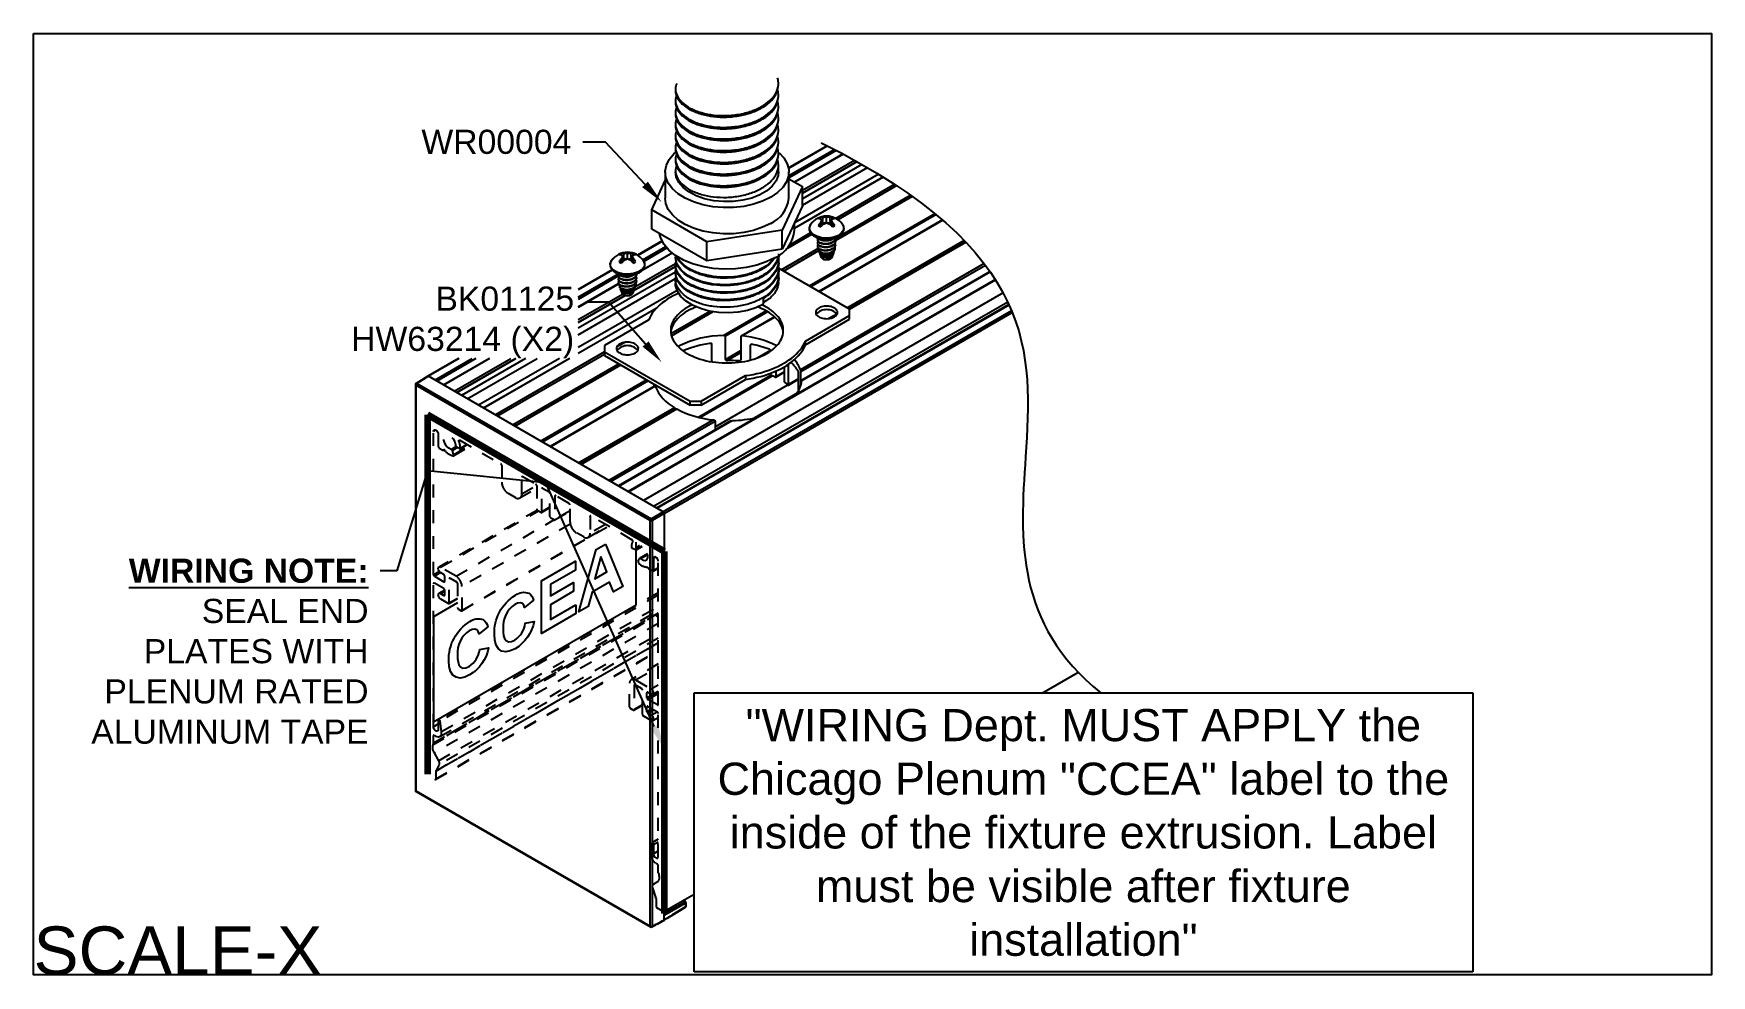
# Model space of a CAD drawing. Extents: x 0 to 13, y -7.3 to 0.
import ezdxf
from ezdxf import colors
from ezdxf.entities.mleader import LeaderData, LeaderLine
from ezdxf.math import Vec2, Vec3

# ---------------------------------------------------------------- set-up
doc = ezdxf.new("R2010")
doc.units = 0
doc.header["$LTSCALE"] = 0.5
doc.header["$MEASUREMENT"] = 0
doc.linetypes.add('HIDDEN2', pattern=[0.1875, 0.125, -0.0625])
for name, color, linetype in [('End Cap', 92, 'CONTINUOUS'), ('FAB DWG', 221, 'CONTINUOUS'), ('Hardware', 242, 'CONTINUOUS'), ('Housing', 150, 'CONTINUOUS')]:
    doc.layers.add(name, color=color, linetype=linetype)
doc.layers.add('Text-Unprinted', color=131, linetype='CONTINUOUS', plot=False)
doc.styles.add('LSAD_Standard', font='arial.ttf')

msp = doc.modelspace()

# ---------------------------------------------------------------- texts
at = {"layer": 'FAB DWG', "transparency": 16777216, "insert": (8.154, -5.246), "char_height": 0.25, "width": 5.79839, "attachment_point": 2, "style": 'LSAD_Standard', "bg_fill": 16, "box_fill_scale": 1.5, "bg_fill_color": 256, "bg_fill_transparency": 0}
msp.add_mtext('"WIRING Dept. MUST APPLY the Chicago Plenum "CCEA" label to the inside of the fixture extrusion. Label must be visible after fixture installation"', dxfattribs=at)
at = {"layer": 'Text-Unprinted', "ltscale": 0.5, "transparency": 16777216, "style": 'LSAD_Standard'}
msp.add_attdef('SCALE-X', (0, -7.31), 'XEffectiveScaleFactor', height=0.375, dxfattribs=at)

# ---------------------------------------------------------------- linework, layer by layer
at = {"layer": 'End Cap', "transparency": 16777216}
for p, q in [((2.966, -2.726), (2.966, -5.879)), ((4.79, -3.782), (2.969, -2.73)), ((2.969, -2.73), (2.969, -5.883)), ((3.062, -2.662), (2.971, -2.718)), ((3.067, -2.662), (2.976, -2.718)), ((2.976, -2.718), (4.797, -3.77)), ((4.891, -3.715), (3.067, -2.662)), ((4.797, -3.77), (4.891, -3.715)), ((4.898, -3.728), (4.804, -3.782)), ((4.898, -3.728), (4.898, -6.835)), ((4.79, -6.934), (4.79, -3.782)), ((4.804, -3.782), (4.804, -6.935)), ((2.969, -5.883), (4.79, -6.934)), ((2.971, -5.888), (4.792, -6.939)), ((4.898, -6.835), (5.058, -6.743)), ((5.065, -6.755), (4.898, -6.851)), ((5.058, -6.743), (5.043, -6.734)), ((5.063, -6.742), (5.046, -6.732)), ((5.065, -6.781), (5.065, -6.755)), ((5.068, -6.777), (5.068, -6.751)), ((4.898, -6.883), (4.898, -6.835)), ((4.957, -6.851), (5.063, -6.785)), ((4.959, -6.846), (5.065, -6.781)), ((4.802, -6.939), (4.833, -6.922)), ((4.804, -6.935), (4.836, -6.918))]:
    msp.add_line(p, q, dxfattribs=at)
for centre, radius, start, end in [((2.976, -2.726), 0.01, 121.7291, 180), ((2.971, -2.726), 0.0048, 184.1293, 247.1908), ((2.985, -2.731), 0.0154, 123.2297, 177.3477), ((2.973, -2.722), 0.00487, 53.4892, 117.3259), ((4.806, -3.782), 0.0154, 123.2297, 177.3477), ((4.788, -3.783), 0.0159, 3.5222, 56.4778), ((4.797, -3.768), 0.0154, 242.6565, 296.7662), ((2.976, -5.879), 0.01, 180, 240.0027), ((2.971, -5.879), 0.0048, 184.1293, 247.1908), ((2.974, -5.884), 0.00494, 173.763, 234.9248), ((5.061, -6.747), 0.00495, 65.3602, 124.6041), ((5.05, -6.755), 0.0149, 1.7215, 58.2785), ((5.058, -6.751), 0.01, 0, 60.0027), ((5.058, -6.777), 0.01, 301.7291, 0), ((5.063, -6.75), 0.00495, 295.3879, 354.638), ((5.063, -6.776), 0.00495, 295.3879, 354.638), ((5.06, -6.781), 0.00494, 307.033, 6.4015), ((4.797, -6.921), 0.0154, 242.6565, 296.7662), ((4.795, -6.935), 0.00494, 173.763, 234.9248), ((4.797, -6.93), 0.01, 240.0027, 298.2656), ((4.799, -6.935), 0.00501, 303.6566, 5.5302)]:
    msp.add_arc(centre, radius, start, end, dxfattribs=at)
for centre, major_axis, ratio, start_param, end_param in [((3.067, -2.67), (-0.005, 0.00866), 0.577206, 5.498021, 6.300635), ((4.891, -3.723), (-0.005, 0.00866), 0.577557, 3.927224, 5.497716), ((4.898, -2.809), (2.561, 4.283), 0.587369, 3.918493, 3.935981), ((4.899, -2.809), (2.431, 4.358), 0.567218, 3.918447, 3.935936)]:
    msp.add_ellipse(centre, major_axis=major_axis, ratio=ratio, start_param=start_param, end_param=end_param, dxfattribs=at)
for points, knots in [([(4.833, -6.922), (4.839, -6.92), (4.86, -6.908), (4.881, -6.896), (4.897, -6.888)], [0, 0, 0, 0, 0.250002, 1, 1, 1, 1]), ([(4.896, -6.888), (4.901, -6.885), (4.921, -6.873), (4.942, -6.86), (4.957, -6.851)], [0, 0, 0, 0, 0.250002, 1, 1, 1, 1]), ([(4.898, -6.883), (4.898, -6.884), (4.898, -6.886), (4.897, -6.887), (4.896, -6.888), (4.896, -6.888)], [0, 0, 0, 0, 0.425063, 0.850125, 1, 1, 1, 1])]:
    msp.add_open_spline(points, degree=3, knots=knots, dxfattribs=at)
at = {"layer": 'FAB DWG', "color": 1, "lineweight": 90, "transparency": 16777216}
for p, q in [((3.06, -2.961), (3.06, -5.753)), ((4.898, -4.022), (3.06, -2.961)), ((4.898, -4.022), (4.898, -6.835))]:
    msp.add_line(p, q, dxfattribs=at)
at = {"layer": 'Hardware', "linetype": 'Continuous', "transparency": 16777216}
for p, q in [((4.986, -0.61), (4.986, -0.621)), ((4.986, -0.701), (4.986, -0.712)), ((5.786, -0.667), (5.786, -0.655)), ((5.786, -0.757), (5.786, -0.746)), ((4.986, -0.791), (4.986, -0.803)), ((4.986, -0.882), (4.986, -0.894)), ((5.786, -0.848), (5.786, -0.837)), ((4.986, -0.973), (4.986, -0.984)), ((5.786, -0.939), (5.786, -0.928)), ((5.786, -1.075), (5.786, -1.018)), ((4.801, -1.37), (4.906, -1.142)), ((4.906, -1.075), (4.906, -1.279)), ((4.986, -1.064), (4.986, -1.075)), ((5.866, -1.279), (5.866, -1.075)), ((5.866, -1.128), (5.972, -1.189)), ((5.972, -1.189), (5.815, -1.527)), ((5.972, -1.337), (5.972, -1.189)), ((5.229, -1.617), (4.801, -1.37)), ((4.801, -1.518), (4.801, -1.37)), ((5.972, -1.337), (5.815, -1.675)), ((5.229, -1.766), (4.801, -1.518)), ((5.815, -1.527), (5.229, -1.617)), ((5.815, -1.675), (5.815, -1.527)), ((5.911, -1.527), (5.911, -1.468)), ((5.229, -1.766), (5.229, -1.617)), ((5.815, -1.675), (5.229, -1.766)), ((4.986, -1.734), (4.986, -1.741)), ((4.986, -1.792), (4.986, -1.8)), ((5.786, -1.771), (5.786, -1.763)), ((5.786, -1.829), (5.786, -1.822)), ((4.986, -1.851), (4.986, -1.858)), ((4.986, -1.909), (4.986, -1.938)), ((5.781, -1.913), (5.786, -1.938)), ((5.786, -1.887), (5.786, -1.88)), ((5.669, -2.101), (5.669, -2.058))]:
    msp.add_line(p, q, dxfattribs=at)
at = {"layer": 'Hardware', "transparency": 16777216}
for p, q in [((6.129, -1.467), (6.134, -1.426)), ((6.16, -1.472), (6.16, -1.427)), ((6.19, -1.467), (6.185, -1.426)), ((6.201, -1.447), (6.205, -1.426)), ((6.116, -1.5), (6.111, -1.469)), ((6.129, -1.487), (6.12, -1.45)), ((6.129, -1.467), (6.124, -1.464)), ((6.157, -1.473), (6.129, -1.467)), ((6.19, -1.467), (6.162, -1.473)), ((6.19, -1.487), (6.199, -1.45)), ((6.195, -1.464), (6.19, -1.467)), ((6.203, -1.5), (6.208, -1.469)), ((6.284, -1.483), (6.285, -1.485)), ((6.091, -1.6), (6.091, -1.603)), ((6.091, -1.625), (6.091, -1.629)), ((6.097, -1.68), (6.1, -1.689)), ((6.214, -1.706), (6.218, -1.692)), ((6.224, -1.677), (6.225, -1.671)), ((6.229, -1.59), (6.229, -1.587)), ((6.229, -1.616), (6.229, -1.613)), ((6.229, -1.641), (6.229, -1.638)), ((4.569, -1.78), (4.564, -1.75)), ((4.582, -1.767), (4.574, -1.73)), ((4.582, -1.747), (4.577, -1.744)), ((4.582, -1.747), (4.587, -1.707)), ((4.61, -1.754), (4.582, -1.747)), ((4.613, -1.753), (4.613, -1.708)), ((4.643, -1.747), (4.616, -1.754)), ((4.643, -1.747), (4.639, -1.707)), ((4.643, -1.767), (4.652, -1.73)), ((4.649, -1.744), (4.643, -1.747)), ((4.655, -1.727), (4.658, -1.707)), ((4.656, -1.78), (4.661, -1.75)), ((4.737, -1.764), (4.738, -1.766)), ((6.338, -2.141), (5.786, -1.823)), ((6.104, -1.702), (6.114, -1.734)), ((6.205, -1.734), (6.211, -1.714)), ((4.544, -1.88), (4.544, -1.884)), ((4.544, -1.906), (4.544, -1.909)), ((4.677, -1.957), (4.679, -1.951)), ((4.682, -1.871), (4.682, -1.868)), ((4.682, -1.896), (4.682, -1.893)), ((4.682, -1.922), (4.682, -1.919)), ((4.55, -1.961), (4.553, -1.97)), ((4.557, -1.982), (4.568, -2.015)), ((4.658, -2.015), (4.665, -1.994)), ((4.667, -1.986), (4.672, -1.973)), ((5.995, -2.388), (6.338, -2.19)), ((6.338, -2.19), (6.338, -2.141)), ((6.338, -2.219), (6.338, -2.19)), ((4.778, -2.223), (4.434, -2.422)), ((5.995, -2.418), (6.338, -2.219)), ((4.434, -2.422), (4.434, -2.471)), ((4.434, -2.471), (5.101, -2.855)), ((4.434, -2.471), (4.434, -2.5)), ((5.995, -2.418), (5.995, -2.388)), ((4.434, -2.5), (5.101, -2.885)), ((5.185, -2.855), (5.529, -2.657)), ((5.185, -2.885), (5.529, -2.687)), ((5.529, -2.657), (5.529, -2.687)), ((5.101, -2.855), (5.185, -2.855)), ((5.101, -2.885), (5.101, -2.855)), ((5.185, -2.855), (5.185, -2.885)), ((5.185, -2.885), (5.101, -2.885)), ((4.681, -4.437), (4.681, -3.95)), ((3.293, -4.421), (3.106, -4.529)), ((3.106, -5.346), (4.681, -4.437)), ((3.106, -4.529), (3.106, -5.346))]:
    msp.add_line(p, q, dxfattribs=at)
at = {"layer": 'Hardware', "linetype": 'Continuous', "transparency": 16777216, "flags": 128}
for points in [[(5.726, -1.271), (5.663, -1.301), (5.593, -1.325), (5.517, -1.342), (5.437, -1.351), (5.356, -1.352), (5.275, -1.345), (5.198, -1.33), (5.126, -1.308), (5.061, -1.279), (5.006, -1.245), (4.962, -1.205), (4.93, -1.162), (4.911, -1.116), (4.906, -1.069), (4.915, -1.023), (4.937, -0.977), (4.972, -0.935), (4.988, -0.92)], [(5.79, -0.926), (5.828, -0.966), (5.853, -1.011), (5.865, -1.057), (5.863, -1.104), (5.848, -1.151), (5.819, -1.195), (5.778, -1.235), (5.726, -1.271)], [(5.786, -1.075), (5.783, -1.103), (5.767, -1.145), (5.737, -1.186), (5.695, -1.222), (5.641, -1.253), (5.578, -1.278), (5.508, -1.295), (5.434, -1.304), (5.358, -1.305), (5.283, -1.298), (5.211, -1.283), (5.146, -1.26), (5.09, -1.23), (5.045, -1.195), (5.011, -1.156), (4.992, -1.113), (4.986, -1.075)], [(5.726, -1.475), (5.663, -1.505), (5.593, -1.529), (5.517, -1.546), (5.437, -1.555), (5.356, -1.556), (5.275, -1.549), (5.198, -1.534), (5.126, -1.512), (5.061, -1.483), (5.006, -1.449), (4.962, -1.409), (4.93, -1.366), (4.911, -1.32), (4.906, -1.279)], [(5.757, -1.742), (5.691, -1.774), (5.617, -1.8), (5.536, -1.818), (5.451, -1.828), (5.364, -1.83), (5.278, -1.824), (5.195, -1.81), (5.117, -1.788), (5.047, -1.759), (4.985, -1.723), (4.935, -1.683), (4.897, -1.638), (4.872, -1.59), (4.863, -1.555)], [(5.669, -2.101), (5.611, -2.129), (5.544, -2.15), (5.472, -2.164), (5.397, -2.169), (5.322, -2.166), (5.248, -2.155), (5.18, -2.136), (5.119, -2.11), (5.068, -2.078), (5.028, -2.041), (5.001, -2), (4.987, -1.957), (4.986, -1.938)]]:
    msp.add_lwpolyline(points, dxfattribs=at)
at = {"layer": 'Hardware', "transparency": 16777216, "flags": 128}
for points in [[(6.285, -1.485), (6.292, -1.502), (6.29, -1.528), (6.274, -1.551), (6.246, -1.571), (6.208, -1.584), (6.165, -1.589), (6.121, -1.586), (6.082, -1.574), (6.051, -1.557), (6.031, -1.534), (6.026, -1.508), (6.035, -1.484), (6.035, -1.483)], [(4.738, -1.766), (4.745, -1.783), (4.744, -1.808), (4.728, -1.832), (4.699, -1.851), (4.661, -1.864), (4.618, -1.869), (4.575, -1.866), (4.535, -1.855), (4.504, -1.837), (4.485, -1.814), (4.479, -1.789), (4.488, -1.764), (4.489, -1.764)], [(6.114, -1.734), (6.117, -1.739), (6.127, -1.748)], [(6.127, -1.748), (6.142, -1.754), (6.16, -1.756), (6.177, -1.754), (6.192, -1.748), (6.202, -1.739), (6.205, -1.734)], [(4.568, -2.015), (4.57, -2.02), (4.58, -2.028)], [(4.58, -2.028), (4.595, -2.034), (4.613, -2.036), (4.63, -2.034), (4.645, -2.028), (4.655, -2.02), (4.658, -2.015)], [(5.012, -2.017), (4.991, -2.026), (4.967, -2.038), (4.944, -2.051), (4.922, -2.064), (4.902, -2.078), (4.883, -2.092), (4.865, -2.107), (4.848, -2.123), (4.833, -2.138), (4.819, -2.155), (4.806, -2.171), (4.795, -2.189), (4.786, -2.206), (4.778, -2.223)], [(5.115, -2.108), (5.115, -2.108), (5.095, -2.117), (5.077, -2.127), (5.059, -2.138), (5.043, -2.149), (5.028, -2.161), (5.014, -2.173), (5.001, -2.186), (4.99, -2.199), (4.98, -2.213), (4.971, -2.227), (4.964, -2.241), (4.958, -2.255), (4.953, -2.269), (4.95, -2.284), (4.949, -2.299), (4.949, -2.313), (4.95, -2.328), (4.953, -2.343), (4.958, -2.357), (4.964, -2.371), (4.971, -2.385), (4.98, -2.399), (4.99, -2.413), (5.001, -2.426), (5.014, -2.439), (5.028, -2.451), (5.043, -2.463), (5.059, -2.474), (5.077, -2.485)], [(5.149, -2.123), (5.135, -2.128), (5.115, -2.137), (5.095, -2.147), (5.077, -2.157), (5.059, -2.167), (5.043, -2.179), (5.028, -2.19), (5.014, -2.203), (5.001, -2.215), (4.99, -2.229), (4.98, -2.242), (4.971, -2.256), (4.964, -2.27), (4.958, -2.284), (4.953, -2.299), (4.95, -2.313), (4.949, -2.321)], [(5.077, -2.485), (5.095, -2.495), (5.115, -2.504), (5.135, -2.513), (5.156, -2.521), (5.178, -2.528), (5.201, -2.535), (5.225, -2.541), (5.248, -2.546), (5.273, -2.55), (5.298, -2.553), (5.323, -2.556), (5.348, -2.558), (5.373, -2.558), (5.399, -2.558), (5.424, -2.558), (5.45, -2.556), (5.475, -2.553), (5.499, -2.55), (5.524, -2.546), (5.548, -2.541), (5.571, -2.535), (5.594, -2.528), (5.616, -2.521), (5.637, -2.513), (5.657, -2.504), (5.677, -2.495), (5.695, -2.485), (5.713, -2.474), (5.729, -2.463), (5.744, -2.451), (5.758, -2.439), (5.771, -2.426), (5.783, -2.413), (5.793, -2.399), (5.801, -2.385), (5.809, -2.371), (5.815, -2.357), (5.819, -2.343), (5.822, -2.328), (5.823, -2.313), (5.823, -2.299), (5.822, -2.284), (5.819, -2.269), (5.815, -2.255), (5.809, -2.241), (5.801, -2.227), (5.793, -2.213), (5.783, -2.199), (5.771, -2.186), (5.758, -2.173), (5.744, -2.161), (5.729, -2.149), (5.713, -2.138), (5.695, -2.127), (5.677, -2.117), (5.657, -2.108), (5.657, -2.107)], [(5.823, -2.321), (5.822, -2.313), (5.819, -2.299), (5.815, -2.284), (5.809, -2.27), (5.801, -2.256), (5.793, -2.242), (5.783, -2.229), (5.771, -2.215), (5.758, -2.203), (5.744, -2.19), (5.729, -2.179), (5.713, -2.167), (5.695, -2.157), (5.677, -2.147), (5.657, -2.137), (5.637, -2.128), (5.623, -2.123)], [(6.099, -2.2), (6.108, -2.205), (6.117, -2.208), (6.128, -2.211), (6.138, -2.213), (6.15, -2.214), (6.161, -2.215), (6.172, -2.214), (6.183, -2.213), (6.194, -2.21), (6.204, -2.207), (6.213, -2.204), (6.222, -2.199), (6.229, -2.194), (6.235, -2.188), (6.239, -2.182), (6.243, -2.176), (6.244, -2.17), (6.244, -2.163), (6.243, -2.157), (6.24, -2.15), (6.236, -2.144), (6.23, -2.139), (6.223, -2.133), (6.215, -2.129), (6.206, -2.125), (6.197, -2.121), (6.186, -2.119), (6.175, -2.117), (6.164, -2.117), (6.152, -2.117), (6.141, -2.118), (6.13, -2.12), (6.12, -2.122), (6.11, -2.126), (6.101, -2.13), (6.094, -2.135), (6.087, -2.14), (6.082, -2.146), (6.078, -2.152), (6.075, -2.158), (6.075, -2.165), (6.075, -2.171), (6.077, -2.178), (6.081, -2.184), (6.086, -2.19), (6.092, -2.195), (6.099, -2.2)], [(4.553, -2.481), (4.561, -2.485), (4.571, -2.489), (4.581, -2.492), (4.592, -2.494), (4.603, -2.495), (4.614, -2.495), (4.625, -2.495), (4.637, -2.493), (4.647, -2.491), (4.657, -2.488), (4.666, -2.484), (4.675, -2.48), (4.682, -2.475), (4.688, -2.469), (4.693, -2.463), (4.696, -2.457), (4.697, -2.45), (4.698, -2.444), (4.696, -2.437), (4.693, -2.431), (4.689, -2.425), (4.684, -2.419), (4.677, -2.414), (4.669, -2.409), (4.66, -2.405), (4.65, -2.402), (4.639, -2.4), (4.628, -2.398), (4.617, -2.397), (4.606, -2.397), (4.594, -2.398), (4.583, -2.4), (4.573, -2.403), (4.563, -2.406), (4.555, -2.41), (4.547, -2.415), (4.54, -2.421), (4.535, -2.426), (4.531, -2.433), (4.529, -2.439), (4.528, -2.445), (4.528, -2.452), (4.53, -2.458), (4.534, -2.465), (4.539, -2.471), (4.545, -2.476), (4.553, -2.481)], [(5.529, -2.657), (5.559, -2.653), (5.589, -2.647), (5.619, -2.641), (5.648, -2.634), (5.676, -2.626), (5.704, -2.617), (5.731, -2.607), (5.756, -2.597), (5.781, -2.585), (5.805, -2.574), (5.828, -2.561), (5.85, -2.548), (5.87, -2.534), (5.89, -2.52), (5.908, -2.505), (5.924, -2.489), (5.94, -2.473), (5.954, -2.457), (5.966, -2.44), (5.977, -2.423), (5.987, -2.406), (5.995, -2.388)], [(5.529, -2.687), (5.559, -2.682), (5.589, -2.676), (5.619, -2.67), (5.648, -2.663), (5.676, -2.655), (5.704, -2.646), (5.731, -2.636), (5.756, -2.626), (5.781, -2.615), (5.805, -2.603), (5.828, -2.59), (5.85, -2.577), (5.87, -2.563), (5.89, -2.549), (5.908, -2.534), (5.924, -2.519), (5.94, -2.503), (5.954, -2.486), (5.966, -2.47), (5.977, -2.453), (5.987, -2.435), (5.995, -2.418)]]:
    msp.add_lwpolyline(points, dxfattribs=at)
at = {"layer": 'Hardware', "transparency": 16777216}
for points in [[(4.442, -3.965), (4.576, -4.295), (4.504, -4.337), (4.474, -4.26), (4.338, -4.338), (4.308, -4.45), (4.236, -4.492), (4.369, -4.008)], [(4.213, -4.437), (4.213, -4.505), (3.946, -4.659), (3.946, -4.251), (4.209, -4.099), (4.209, -4.167), (4.014, -4.279), (4.014, -4.368), (4.195, -4.264), (4.195, -4.332), (4.014, -4.437), (4.014, -4.552)], [(4.406, -4.061), (4.36, -4.234), (4.452, -4.181)]]:
    msp.add_lwpolyline(points, close=True, dxfattribs=at)
at = {"layer": 'Hardware', "transparency": 16777216, "flags": 128}
for points in [[(3.647, -4.622), (3.648, -4.65), (3.651, -4.676), (3.658, -4.698), (3.67, -4.715), (3.689, -4.724), (3.712, -4.722), (3.737, -4.711, 0.218563), (3.819, -4.58), (3.887, -4.567, -0.21946), (3.74, -4.778), (3.703, -4.795), (3.667, -4.802), (3.635, -4.796), (3.61, -4.779), (3.592, -4.75), (3.582, -4.711), (3.579, -4.668, -0.269109), (3.742, -4.363, -0.264186), (3.847, -4.347, -0.208222), (3.882, -4.402), (3.814, -4.457), (3.808, -4.44), (3.797, -4.428), (3.782, -4.422), (3.76, -4.424), (3.738, -4.434, 0.265668)], [(3.293, -4.827), (3.294, -4.854), (3.297, -4.88), (3.304, -4.902), (3.316, -4.919), (3.335, -4.928), (3.358, -4.926), (3.384, -4.915, 0.218563), (3.465, -4.785), (3.533, -4.771, -0.21946), (3.386, -4.982), (3.349, -4.999), (3.313, -5.006), (3.282, -5), (3.256, -4.983), (3.238, -4.954), (3.228, -4.915), (3.225, -4.872, -0.269109), (3.389, -4.567, -0.264186), (3.493, -4.552, -0.208222), (3.529, -4.607), (3.461, -4.662), (3.454, -4.644), (3.443, -4.632), (3.428, -4.626), (3.407, -4.628), (3.384, -4.638, 0.265668)]]:
    msp.add_lwpolyline(points, format="xyb", close=True, dxfattribs=at)
at = {"layer": 'Hardware', "linetype": 'Continuous', "transparency": 16777216}
for centre, radius, start, end in [((5.625, -1.255), 0.242, 294.4756, 354.2042), ((5.647, -1.5), 0.266, 294.6119, 354.068)]:
    msp.add_arc(centre, radius, start, end, dxfattribs=at)
at = {"layer": 'Hardware', "transparency": 16777216}
for centre, radius, start, end in [((6.16, -1.569), 0.151, 34.6954, 145.3046), ((6.141, -1.496), 0.0746, 111.1716, 128.8108), ((6.125, -1.5), 0.0742, 83.6276, 98.756), ((6.14, -1.565), 0.139, 81.8679, 92.5198), ((6.179, -1.565), 0.139, 87.4802, 98.1321), ((6.194, -1.5), 0.0742, 81.244, 96.3724), ((6.178, -1.496), 0.0746, 51.1892, 68.8284), ((6.097, -1.502), 0.0644, 77.9581, 92.7317), ((6.254, -1.598), 0.192, 138.1029, 146.1149), ((6.141, -1.432), 0.0746, 231.1892, 248.8284), ((6.045, -1.509), 0.0962, 38.1959, 46.7537), ((6.264, -1.534), 0.166, 149.5431, 156.9856), ((6.333, -1.702), 0.297, 132.217, 137.5485), ((6.227, -1.686), 0.224, 107.4545, 114.5524), ((6.092, -1.686), 0.224, 65.4476, 72.5455), ((5.986, -1.702), 0.297, 42.4515, 47.783), ((6.274, -1.509), 0.0962, 133.2463, 141.8041), ((6.055, -1.534), 0.166, 23.0144, 30.4569), ((6.178, -1.432), 0.0746, 291.1716, 308.8108), ((6.222, -1.502), 0.0644, 87.2683, 102.0419), ((6.065, -1.598), 0.192, 33.8851, 41.8971), ((4.613, -1.85), 0.151, 34.6954, 145.3046), ((4.594, -1.777), 0.0746, 111.1716, 128.8108), ((4.551, -1.783), 0.0644, 77.9581, 92.7317), ((4.707, -1.878), 0.192, 138.1029, 146.1149), ((4.594, -1.713), 0.0746, 231.1892, 248.8284), ((4.498, -1.79), 0.0962, 38.1959, 46.7537), ((4.717, -1.815), 0.166, 149.5431, 156.9856), ((4.579, -1.781), 0.0742, 83.6276, 98.756), ((4.786, -1.983), 0.297, 132.217, 137.5485), ((4.593, -1.846), 0.139, 81.8679, 92.5198), ((4.68, -1.966), 0.224, 107.4545, 114.5524), ((4.632, -1.846), 0.139, 87.4802, 98.1321), ((4.546, -1.966), 0.224, 65.4476, 72.5455), ((4.647, -1.781), 0.0742, 81.244, 96.3724), ((4.439, -1.983), 0.297, 42.4515, 47.783), ((4.727, -1.79), 0.0962, 133.2463, 141.8041), ((4.509, -1.815), 0.166, 23.0144, 30.4569), ((4.631, -1.777), 0.0746, 51.1892, 68.8284), ((4.631, -1.713), 0.0746, 291.1716, 308.8108), ((4.675, -1.783), 0.0644, 87.2683, 102.0419), ((4.518, -1.878), 0.192, 33.8851, 41.8971), ((6.16, -1.66), 0.0799, 240.7516, 295.3628), ((4.613, -1.941), 0.0799, 240.7516, 295.3628), ((6.16, -2.252), 0.108, 41.3174, 138.6826), ((4.613, -2.532), 0.108, 41.3174, 138.6826)]:
    msp.add_arc(centre, radius, start, end, dxfattribs=at)
at = {"layer": 'Hardware', "linetype": 'Continuous', "transparency": 16777216}
for points, knots in [([(4.996, -0.389), (4.991, -0.403), (4.981, -0.434), (4.996, -0.485), (5.035, -0.538), (5.1, -0.583), (5.184, -0.616), (5.281, -0.635), (5.385, -0.64), (5.491, -0.628), (5.589, -0.6), (5.672, -0.56), (5.736, -0.508), (5.776, -0.448), (5.791, -0.39), (5.781, -0.356), (5.778, -0.343)], [0, 0, 0, 0, 0.054093, 0.127778, 0.201463, 0.277758, 0.354053, 0.427738, 0.501423, 0.577718, 0.654013, 0.727698, 0.801383, 0.877678, 0.953973, 1, 1, 1, 1]), ([(4.986, -0.44), (4.986, -0.44), (4.982, -0.459), (4.997, -0.497), (5.035, -0.549), (5.1, -0.594), (5.184, -0.627), (5.281, -0.647), (5.385, -0.651), (5.491, -0.639), (5.589, -0.612), (5.672, -0.571), (5.736, -0.52), (5.778, -0.459), (5.783, -0.416), (5.786, -0.395)], [0, 0, 0, 0, 0.001444, 0.083328, 0.165211, 0.249994, 0.334778, 0.416661, 0.498544, 0.583328, 0.668111, 0.749994, 0.831877, 0.916661, 1, 1, 1, 1]), ([(4.986, -0.531), (4.986, -0.531), (4.982, -0.55), (4.997, -0.588), (5.035, -0.64), (5.1, -0.685), (5.184, -0.718), (5.281, -0.737), (5.385, -0.742), (5.491, -0.73), (5.589, -0.702), (5.672, -0.662), (5.736, -0.61), (5.778, -0.55), (5.783, -0.507), (5.786, -0.485)], [0, 0, 0, 0, 0.001444, 0.083328, 0.165211, 0.249994, 0.334778, 0.416661, 0.498544, 0.583328, 0.668111, 0.749994, 0.831877, 0.916661, 1, 1, 1, 1]), ([(4.996, -0.48), (4.991, -0.493), (4.981, -0.525), (4.996, -0.576), (5.035, -0.629), (5.1, -0.673), (5.184, -0.707), (5.281, -0.726), (5.385, -0.731), (5.491, -0.719), (5.589, -0.691), (5.672, -0.65), (5.736, -0.599), (5.776, -0.538), (5.791, -0.481), (5.781, -0.447), (5.778, -0.434)], [0, 0, 0, 0, 0.054093, 0.127778, 0.201463, 0.277758, 0.354053, 0.427738, 0.501423, 0.577718, 0.654013, 0.727698, 0.801383, 0.877678, 0.953973, 1, 1, 1, 1]), ([(4.986, -0.621), (4.986, -0.622), (4.982, -0.64), (4.997, -0.678), (5.035, -0.731), (5.1, -0.775), (5.184, -0.809), (5.281, -0.828), (5.385, -0.833), (5.491, -0.821), (5.589, -0.793), (5.672, -0.753), (5.736, -0.701), (5.778, -0.641), (5.783, -0.597), (5.786, -0.576)], [0, 0, 0, 0, 0.001444, 0.083328, 0.165211, 0.249994, 0.334778, 0.416661, 0.498544, 0.583328, 0.668111, 0.749994, 0.831877, 0.916661, 1, 1, 1, 1]), ([(4.996, -0.571), (4.991, -0.584), (4.981, -0.616), (4.996, -0.667), (5.035, -0.719), (5.1, -0.764), (5.184, -0.797), (5.281, -0.817), (5.385, -0.821), (5.491, -0.809), (5.589, -0.782), (5.672, -0.741), (5.736, -0.69), (5.776, -0.629), (5.791, -0.572), (5.781, -0.538), (5.778, -0.525)], [0, 0, 0, 0, 0.054093, 0.127778, 0.201463, 0.277758, 0.354053, 0.427738, 0.501423, 0.577718, 0.654013, 0.727698, 0.801383, 0.877678, 0.953973, 1, 1, 1, 1]), ([(4.996, -0.661), (4.991, -0.675), (4.981, -0.706), (4.996, -0.758), (5.035, -0.81), (5.1, -0.855), (5.184, -0.888), (5.281, -0.907), (5.385, -0.912), (5.491, -0.9), (5.589, -0.872), (5.672, -0.832), (5.736, -0.78), (5.776, -0.72), (5.791, -0.663), (5.781, -0.628), (5.778, -0.615)], [0, 0, 0, 0, 0.0540927, 0.1277778, 0.2014629, 0.2777579, 0.354053, 0.427738, 0.5014231, 0.5777182, 0.6540132, 0.7276983, 0.8013834, 0.8776784, 0.9539735, 1, 1, 1, 1]), ([(4.986, -0.712), (4.986, -0.712), (4.982, -0.731), (4.997, -0.769), (5.035, -0.821), (5.1, -0.866), (5.184, -0.899), (5.281, -0.919), (5.385, -0.923), (5.491, -0.911), (5.589, -0.884), (5.672, -0.843), (5.736, -0.792), (5.778, -0.731), (5.783, -0.688), (5.786, -0.667)], [0, 0, 0, 0, 0.001444, 0.083328, 0.165211, 0.249994, 0.334778, 0.416661, 0.498544, 0.583328, 0.668111, 0.749994, 0.831877, 0.916661, 1, 1, 1, 1]), ([(4.986, -0.803), (4.986, -0.803), (4.982, -0.822), (4.997, -0.86), (5.035, -0.912), (5.1, -0.957), (5.184, -0.99), (5.281, -1.01), (5.385, -1.014), (5.491, -1.002), (5.589, -0.975), (5.672, -0.934), (5.736, -0.882), (5.778, -0.822), (5.783, -0.779), (5.786, -0.757)], [0, 0, 0, 0, 0.001444, 0.083328, 0.165211, 0.249994, 0.334778, 0.416661, 0.498544, 0.583328, 0.668111, 0.749994, 0.831877, 0.916661, 1, 1, 1, 1]), ([(4.996, -0.752), (4.991, -0.766), (4.981, -0.797), (4.996, -0.848), (5.035, -0.901), (5.1, -0.945), (5.184, -0.979), (5.281, -0.998), (5.385, -1.003), (5.491, -0.991), (5.589, -0.963), (5.672, -0.923), (5.736, -0.871), (5.776, -0.811), (5.791, -0.753), (5.781, -0.719), (5.778, -0.706)], [0, 0, 0, 0, 0.054093, 0.127778, 0.201463, 0.277758, 0.354053, 0.427738, 0.501423, 0.577718, 0.654013, 0.727698, 0.801383, 0.877678, 0.953973, 1, 1, 1, 1]), ([(4.986, -0.894), (4.986, -0.894), (4.982, -0.912), (4.997, -0.95), (5.035, -1.003), (5.1, -1.048), (5.184, -1.081), (5.281, -1.1), (5.385, -1.105), (5.491, -1.093), (5.589, -1.065), (5.672, -1.025), (5.736, -0.973), (5.778, -0.913), (5.783, -0.87), (5.786, -0.848)], [0, 0, 0, 0, 0.001444, 0.083328, 0.165211, 0.249994, 0.334778, 0.416661, 0.498544, 0.583328, 0.668111, 0.749994, 0.831877, 0.916661, 1, 1, 1, 1]), ([(4.996, -0.843), (4.991, -0.856), (4.981, -0.888), (4.996, -0.939), (5.035, -0.991), (5.1, -1.036), (5.184, -1.069), (5.281, -1.089), (5.385, -1.093), (5.491, -1.082), (5.589, -1.054), (5.672, -1.013), (5.736, -0.962), (5.776, -0.901), (5.791, -0.844), (5.781, -0.81), (5.778, -0.797)], [0, 0, 0, 0, 0.0540927, 0.1277778, 0.2014629, 0.2777579, 0.354053, 0.427738, 0.5014231, 0.5777182, 0.6540132, 0.7276983, 0.8013834, 0.8776784, 0.9539735, 1, 1, 1, 1]), ([(4.996, -0.934), (4.991, -0.947), (4.981, -0.979), (4.996, -1.03), (5.035, -1.082), (5.1, -1.127), (5.184, -1.16), (5.281, -1.18), (5.385, -1.184), (5.491, -1.172), (5.589, -1.145), (5.672, -1.104), (5.736, -1.053), (5.776, -0.992), (5.791, -0.935), (5.781, -0.9), (5.778, -0.888)], [0, 0, 0, 0, 0.054093, 0.127778, 0.201463, 0.277758, 0.354053, 0.427738, 0.501423, 0.577718, 0.654013, 0.727698, 0.801383, 0.877678, 0.953973, 1, 1, 1, 1]), ([(4.986, -0.984), (4.986, -0.985), (4.982, -1.003), (4.997, -1.041), (5.035, -1.093), (5.1, -1.138), (5.184, -1.172), (5.281, -1.191), (5.385, -1.195), (5.491, -1.184), (5.589, -1.156), (5.672, -1.115), (5.736, -1.064), (5.778, -1.004), (5.783, -0.96), (5.786, -0.939)], [0, 0, 0, 0, 0.001444, 0.083328, 0.165211, 0.249994, 0.334778, 0.416661, 0.498544, 0.583328, 0.668111, 0.749994, 0.831877, 0.916661, 1, 1, 1, 1]), ([(4.995, -1.026), (4.991, -1.039), (4.981, -1.07), (4.996, -1.12), (5.035, -1.173), (5.1, -1.218), (5.184, -1.251), (5.281, -1.27), (5.385, -1.275), (5.491, -1.263), (5.589, -1.235), (5.672, -1.195), (5.736, -1.143), (5.776, -1.083), (5.791, -1.026), (5.781, -0.991), (5.778, -0.978)], [0, 0, 0, 0, 0.052069, 0.125911, 0.199754, 0.276213, 0.352671, 0.426514, 0.500356, 0.576815, 0.653273, 0.727116, 0.800958, 0.877417, 0.953875, 1, 1, 1, 1]), ([(5.781, -1.738), (5.783, -1.746), (5.791, -1.775), (5.776, -1.826), (5.737, -1.885), (5.672, -1.936), (5.588, -1.975), (5.491, -2.001), (5.386, -2.011), (5.281, -2.006), (5.184, -1.985), (5.1, -1.95), (5.035, -1.904), (4.996, -1.85), (4.981, -1.803), (4.99, -1.775), (4.992, -1.767)], [0, 0, 0, 0, 0.031929, 0.109145, 0.187343, 0.265007, 0.342671, 0.420869, 0.498086, 0.576391, 0.653757, 0.731741, 0.809724, 0.88709, 0.965396, 1, 1, 1, 1]), ([(5.781, -1.796), (5.783, -1.805), (5.791, -1.834), (5.776, -1.884), (5.737, -1.943), (5.672, -1.994), (5.588, -2.034), (5.491, -2.059), (5.386, -2.07), (5.281, -2.064), (5.184, -2.043), (5.1, -2.009), (5.035, -1.963), (4.996, -1.909), (4.981, -1.861), (4.99, -1.833), (4.992, -1.825)], [0, 0, 0, 0, 0.031929, 0.109145, 0.187343, 0.265007, 0.342671, 0.420869, 0.498086, 0.576391, 0.653757, 0.731741, 0.809724, 0.88709, 0.965396, 1, 1, 1, 1]), ([(5.786, -1.712), (5.786, -1.712), (5.791, -1.733), (5.775, -1.775), (5.737, -1.834), (5.672, -1.885), (5.588, -1.924), (5.491, -1.95), (5.386, -1.96), (5.281, -1.955), (5.184, -1.934), (5.1, -1.899), (5.036, -1.853), (4.994, -1.799), (4.989, -1.761), (4.986, -1.741)], [0, 0, 0, 0, 0.000309, 0.083028, 0.1668, 0.249999, 0.333199, 0.416971, 0.49969, 0.583578, 0.666458, 0.749999, 0.833541, 0.916421, 1, 1, 1, 1]), ([(5.782, -1.726), (5.78, -1.74), (5.774, -1.774), (5.736, -1.826), (5.672, -1.877), (5.588, -1.917), (5.491, -1.943), (5.386, -1.953), (5.281, -1.948), (5.184, -1.927), (5.1, -1.892), (5.036, -1.846), (4.994, -1.792), (4.989, -1.753), (4.986, -1.734)], [0, 0, 0, 0, 0.05632, 0.142532, 0.228155, 0.313777, 0.399989, 0.485118, 0.571449, 0.656743, 0.742718, 0.828693, 0.913987, 1, 1, 1, 1]), ([(5.786, -1.771), (5.786, -1.771), (5.791, -1.791), (5.775, -1.833), (5.737, -1.892), (5.672, -1.943), (5.588, -1.983), (5.491, -2.008), (5.386, -2.019), (5.281, -2.013), (5.184, -1.992), (5.1, -1.958), (5.036, -1.912), (4.994, -1.858), (4.989, -1.819), (4.986, -1.8)], [0, 0, 0, 0, 0.000309, 0.083028, 0.1668, 0.249999, 0.333199, 0.416971, 0.49969, 0.583578, 0.666458, 0.749999, 0.833541, 0.916421, 1, 1, 1, 1]), ([(5.758, -1.738), (5.75, -1.75), (5.731, -1.782), (5.672, -1.826), (5.589, -1.866), (5.491, -1.892), (5.386, -1.902), (5.281, -1.897), (5.184, -1.876), (5.1, -1.841), (5.037, -1.795), (5.003, -1.756), (4.998, -1.734), (4.998, -1.731)], [0, 0, 0, 0, 0.064359, 0.166343, 0.268327, 0.371013, 0.472409, 0.575236, 0.676829, 0.779233, 0.881636, 0.983229, 1, 1, 1, 1]), ([(5.747, -1.746), (5.742, -1.753), (5.726, -1.78), (5.671, -1.819), (5.589, -1.859), (5.491, -1.884), (5.386, -1.895), (5.281, -1.889), (5.184, -1.868), (5.099, -1.834), (5.038, -1.787), (5.004, -1.752), (5, -1.732), (5, -1.732)], [0, 0, 0, 0, 0.038149, 0.144651, 0.251154, 0.358389, 0.464277, 0.57166, 0.677754, 0.784695, 0.891636, 0.99773, 1, 1, 1, 1]), ([(5.781, -1.855), (5.783, -1.863), (5.791, -1.892), (5.776, -1.943), (5.737, -2.001), (5.672, -2.052), (5.588, -2.092), (5.491, -2.118), (5.386, -2.128), (5.281, -2.123), (5.184, -2.102), (5.1, -2.067), (5.035, -2.021), (4.996, -1.967), (4.981, -1.92), (4.99, -1.892), (4.992, -1.883)], [0, 0, 0, 0, 0.031929, 0.109145, 0.187343, 0.265007, 0.342671, 0.420869, 0.498086, 0.576391, 0.653757, 0.731741, 0.809724, 0.88709, 0.965396, 1, 1, 1, 1]), ([(5.786, -1.829), (5.786, -1.829), (5.791, -1.85), (5.775, -1.892), (5.737, -1.95), (5.672, -2.001), (5.588, -2.041), (5.491, -2.067), (5.386, -2.077), (5.281, -2.072), (5.184, -2.051), (5.1, -2.016), (5.036, -1.97), (4.994, -1.916), (4.989, -1.877), (4.986, -1.858)], [0, 0, 0, 0, 0.000309, 0.083028, 0.1668, 0.249999, 0.333199, 0.416971, 0.49969, 0.583578, 0.666458, 0.749999, 0.833541, 0.916421, 1, 1, 1, 1]), ([(5.786, -1.887), (5.786, -1.887), (5.791, -1.908), (5.775, -1.95), (5.738, -2.009), (5.692, -2.042), (5.669, -2.058)], [0, 0, 0, 0, 0.001234, 0.332114, 0.667202, 1, 1, 1, 1]), ([(5.786, -1.938), (5.782, -1.956), (5.774, -1.999), (5.73, -2.051), (5.685, -2.079), (5.669, -2.088)], [0, 0, 0, 0, 0.320038, 0.769102, 1, 1, 1, 1])]:
    msp.add_open_spline(points, degree=3, knots=knots, dxfattribs=at)
at = {"layer": 'Hardware', "transparency": 16777216}
for points, knots in [([(6.118, -1.447), (6.118, -1.446), (6.116, -1.439), (6.115, -1.432), (6.114, -1.426)], [0, 0, 0, 0, 0.160299, 1, 1, 1, 1]), ([(6.055, -1.464), (6.054, -1.464), (6.042, -1.471), (6.031, -1.488), (6.022, -1.513), (6.028, -1.539), (6.044, -1.562), (6.071, -1.58), (6.105, -1.593), (6.134, -1.599), (6.15, -1.598), (6.152, -1.598)], [0, 0, 0, 0, 0.0186088, 0.1641351, 0.2911291, 0.4254508, 0.5576173, 0.6950227, 0.8370815, 0.9795225, 1, 1, 1, 1]), ([(6.152, -1.598), (6.164, -1.598), (6.189, -1.598), (6.226, -1.589), (6.26, -1.574), (6.283, -1.553), (6.295, -1.528), (6.296, -1.504), (6.287, -1.491), (6.284, -1.485)], [0, 0, 0, 0, 0.133436, 0.289698, 0.446963, 0.605898, 0.746971, 0.897236, 1, 1, 1, 1]), ([(6.228, -1.59), (6.227, -1.596), (6.225, -1.608), (6.209, -1.622), (6.187, -1.633), (6.16, -1.638), (6.132, -1.636), (6.109, -1.629), (6.095, -1.617), (6.089, -1.608), (6.091, -1.603), (6.091, -1.603)], [0, 0, 0, 0, 0.125929, 0.250016, 0.374103, 0.501465, 0.623764, 0.750016, 0.876268, 0.998566, 1, 1, 1, 1]), ([(6.228, -1.616), (6.227, -1.622), (6.225, -1.633), (6.209, -1.648), (6.187, -1.658), (6.16, -1.663), (6.132, -1.661), (6.109, -1.654), (6.095, -1.643), (6.089, -1.633), (6.091, -1.629), (6.091, -1.629)], [0, 0, 0, 0, 0.125929, 0.250016, 0.374103, 0.501465, 0.623764, 0.750016, 0.876268, 0.998566, 1, 1, 1, 1]), ([(6.228, -1.641), (6.227, -1.647), (6.225, -1.659), (6.209, -1.673), (6.187, -1.684), (6.16, -1.689), (6.132, -1.687), (6.109, -1.68), (6.095, -1.668), (6.089, -1.659), (6.091, -1.654), (6.091, -1.654)], [0, 0, 0, 0, 0.125929, 0.250016, 0.374103, 0.501465, 0.623764, 0.750016, 0.876268, 0.998566, 1, 1, 1, 1]), ([(6.228, -1.587), (6.227, -1.593), (6.225, -1.604), (6.209, -1.619), (6.187, -1.63), (6.16, -1.634), (6.132, -1.633), (6.109, -1.626), (6.094, -1.614), (6.088, -1.6), (6.093, -1.592), (6.095, -1.589)], [0, 0, 0, 0, 0.114105, 0.226541, 0.338977, 0.454381, 0.565196, 0.679594, 0.793992, 0.904807, 1, 1, 1, 1]), ([(6.228, -1.613), (6.227, -1.618), (6.225, -1.63), (6.209, -1.645), (6.187, -1.655), (6.16, -1.66), (6.132, -1.658), (6.109, -1.651), (6.094, -1.64), (6.088, -1.626), (6.093, -1.618), (6.095, -1.614)], [0, 0, 0, 0, 0.114105, 0.226541, 0.338977, 0.454381, 0.565196, 0.679594, 0.793992, 0.904807, 1, 1, 1, 1]), ([(6.228, -1.638), (6.227, -1.644), (6.225, -1.655), (6.209, -1.67), (6.187, -1.681), (6.16, -1.685), (6.132, -1.684), (6.109, -1.677), (6.094, -1.665), (6.088, -1.652), (6.093, -1.643), (6.095, -1.64)], [0, 0, 0, 0, 0.114105, 0.226541, 0.338977, 0.454381, 0.565196, 0.679594, 0.793992, 0.904807, 1, 1, 1, 1]), ([(6.216, -1.589), (6.214, -1.591), (6.207, -1.599), (6.186, -1.607), (6.16, -1.612), (6.132, -1.61), (6.11, -1.603), (6.096, -1.594), (6.094, -1.587), (6.094, -1.586)], [0, 0, 0, 0, 0.086174, 0.253931, 0.426117, 0.591457, 0.762141, 0.932825, 1, 1, 1, 1]), ([(6.097, -1.669), (6.097, -1.669), (6.094, -1.673), (6.096, -1.682), (6.104, -1.692), (6.119, -1.701), (6.138, -1.706), (6.16, -1.707), (6.182, -1.704), (6.202, -1.696), (6.217, -1.686), (6.226, -1.673), (6.228, -1.661), (6.225, -1.655), (6.225, -1.654)], [0, 0, 0, 0, 0.013832, 0.106811, 0.199678, 0.294132, 0.388835, 0.483454, 0.579421, 0.675847, 0.772213, 0.869693, 0.96784, 1, 1, 1, 1]), ([(6.21, -1.592), (6.209, -1.592), (6.204, -1.597), (6.186, -1.604), (6.16, -1.609), (6.132, -1.607), (6.109, -1.6), (6.1, -1.592), (6.096, -1.588)], [0, 0, 0, 0, 0.0163842, 0.2115655, 0.4118993, 0.6042675, 0.8028541, 1, 1, 1, 1]), ([(6.223, -1.676), (6.222, -1.68), (6.219, -1.688), (6.206, -1.699), (6.188, -1.708), (6.167, -1.713), (6.145, -1.713), (6.125, -1.709), (6.11, -1.703), (6.101, -1.695), (6.101, -1.69), (6.1, -1.689)], [0, 0, 0, 0, 0.092827, 0.219103, 0.345319, 0.468376, 0.591571, 0.714714, 0.834915, 0.955029, 1, 1, 1, 1]), ([(6.104, -1.701), (6.104, -1.702), (6.104, -1.706), (6.111, -1.712), (6.123, -1.719), (6.14, -1.724), (6.16, -1.725), (6.179, -1.722), (6.197, -1.715), (6.21, -1.706), (6.218, -1.697), (6.218, -1.693), (6.218, -1.692)], [0, 0, 0, 0, 0.014888, 0.132648, 0.252677, 0.373069, 0.493329, 0.615512, 0.738359, 0.861115, 0.985452, 1, 1, 1, 1]), ([(4.508, -1.744), (4.507, -1.745), (4.496, -1.752), (4.484, -1.769), (4.476, -1.794), (4.481, -1.82), (4.497, -1.842), (4.524, -1.861), (4.559, -1.873), (4.587, -1.879), (4.603, -1.879), (4.605, -1.879)], [0, 0, 0, 0, 0.0186088, 0.1641351, 0.2911291, 0.4254508, 0.5576173, 0.6950227, 0.8370815, 0.9795225, 1, 1, 1, 1]), ([(4.571, -1.727), (4.571, -1.726), (4.57, -1.72), (4.568, -1.713), (4.567, -1.707)], [0, 0, 0, 0, 0.160299, 1, 1, 1, 1]), ([(4.605, -1.879), (4.617, -1.879), (4.642, -1.879), (4.68, -1.87), (4.713, -1.854), (4.736, -1.834), (4.748, -1.809), (4.749, -1.785), (4.741, -1.772), (4.737, -1.766)], [0, 0, 0, 0, 0.133436, 0.289698, 0.446963, 0.605898, 0.746971, 0.897236, 1, 1, 1, 1]), ([(6.213, -1.705), (6.213, -1.708), (6.211, -1.714), (6.202, -1.723), (6.187, -1.731), (6.169, -1.736), (6.151, -1.738), (6.133, -1.736), (6.125, -1.732), (6.121, -1.73)], [0, 0, 0, 0, 0.08427, 0.241288, 0.398255, 0.551499, 0.704037, 0.856546, 1, 1, 1, 1]), ([(6.194, -1.733), (6.198, -1.73), (6.206, -1.724), (6.21, -1.717), (6.211, -1.713)], [0, 0, 0, 0, 0.510845, 1, 1, 1, 1]), ([(4.682, -1.871), (4.681, -1.877), (4.679, -1.888), (4.663, -1.903), (4.64, -1.913), (4.613, -1.918), (4.586, -1.917), (4.562, -1.909), (4.548, -1.898), (4.542, -1.888), (4.544, -1.884), (4.544, -1.884)], [0, 0, 0, 0, 0.125929, 0.250016, 0.374103, 0.501465, 0.623764, 0.750016, 0.876268, 0.998566, 1, 1, 1, 1]), ([(4.682, -1.896), (4.681, -1.902), (4.679, -1.914), (4.663, -1.929), (4.64, -1.939), (4.613, -1.944), (4.586, -1.942), (4.562, -1.935), (4.548, -1.923), (4.542, -1.914), (4.544, -1.909), (4.544, -1.909)], [0, 0, 0, 0, 0.125929, 0.250016, 0.374103, 0.501465, 0.623764, 0.750016, 0.876268, 0.998566, 1, 1, 1, 1]), ([(4.682, -1.922), (4.681, -1.928), (4.679, -1.939), (4.663, -1.954), (4.64, -1.964), (4.613, -1.969), (4.586, -1.968), (4.562, -1.96), (4.548, -1.949), (4.542, -1.939), (4.544, -1.935), (4.544, -1.935)], [0, 0, 0, 0, 0.125929, 0.250016, 0.374103, 0.501465, 0.623764, 0.750016, 0.876268, 0.998566, 1, 1, 1, 1]), ([(4.682, -1.868), (4.681, -1.873), (4.679, -1.885), (4.663, -1.9), (4.64, -1.91), (4.613, -1.915), (4.586, -1.913), (4.563, -1.906), (4.548, -1.895), (4.542, -1.881), (4.546, -1.873), (4.548, -1.869)], [0, 0, 0, 0, 0.114105, 0.226541, 0.338977, 0.454381, 0.565196, 0.679594, 0.793992, 0.904807, 1, 1, 1, 1]), ([(4.682, -1.893), (4.681, -1.899), (4.679, -1.911), (4.663, -1.925), (4.64, -1.936), (4.613, -1.941), (4.586, -1.939), (4.563, -1.932), (4.548, -1.92), (4.542, -1.907), (4.546, -1.898), (4.548, -1.895)], [0, 0, 0, 0, 0.114105, 0.226541, 0.338977, 0.454381, 0.565196, 0.679594, 0.793992, 0.904807, 1, 1, 1, 1]), ([(4.682, -1.919), (4.681, -1.925), (4.679, -1.936), (4.663, -1.951), (4.64, -1.961), (4.613, -1.966), (4.586, -1.964), (4.563, -1.957), (4.548, -1.946), (4.542, -1.932), (4.546, -1.924), (4.548, -1.92)], [0, 0, 0, 0, 0.114105, 0.226541, 0.338977, 0.454381, 0.565196, 0.679594, 0.793992, 0.904807, 1, 1, 1, 1]), ([(4.669, -1.869), (4.667, -1.872), (4.66, -1.879), (4.639, -1.888), (4.613, -1.893), (4.585, -1.891), (4.563, -1.884), (4.549, -1.875), (4.547, -1.868), (4.547, -1.866)], [0, 0, 0, 0, 0.086174, 0.253931, 0.426117, 0.591457, 0.762141, 0.932825, 1, 1, 1, 1]), ([(4.55, -1.949), (4.55, -1.95), (4.548, -1.954), (4.55, -1.962), (4.557, -1.973), (4.572, -1.981), (4.591, -1.986), (4.613, -1.988), (4.635, -1.984), (4.655, -1.977), (4.67, -1.966), (4.679, -1.953), (4.681, -1.942), (4.679, -1.936), (4.678, -1.934)], [0, 0, 0, 0, 0.013832, 0.106811, 0.199678, 0.294132, 0.388835, 0.483454, 0.579421, 0.675847, 0.772213, 0.869693, 0.96784, 1, 1, 1, 1]), ([(4.663, -1.872), (4.662, -1.873), (4.657, -1.878), (4.639, -1.884), (4.613, -1.89), (4.586, -1.888), (4.562, -1.881), (4.553, -1.873), (4.549, -1.869)], [0, 0, 0, 0, 0.0163842, 0.2115655, 0.4118993, 0.6042675, 0.8028541, 1, 1, 1, 1]), ([(4.676, -1.957), (4.675, -1.96), (4.672, -1.969), (4.659, -1.979), (4.641, -1.988), (4.62, -1.993), (4.598, -1.994), (4.578, -1.99), (4.563, -1.983), (4.555, -1.976), (4.554, -1.971), (4.554, -1.97)], [0, 0, 0, 0, 0.092827, 0.219103, 0.345319, 0.468376, 0.591571, 0.714714, 0.834915, 0.955029, 1, 1, 1, 1]), ([(4.557, -1.982), (4.557, -1.983), (4.557, -1.986), (4.564, -1.993), (4.576, -2), (4.593, -2.005), (4.613, -2.006), (4.632, -2.003), (4.65, -1.996), (4.664, -1.986), (4.671, -1.978), (4.671, -1.973), (4.671, -1.973)], [0, 0, 0, 0, 0.014888, 0.132648, 0.252677, 0.373069, 0.493329, 0.615512, 0.738359, 0.861115, 0.985452, 1, 1, 1, 1]), ([(4.666, -1.986), (4.666, -1.988), (4.664, -1.995), (4.655, -2.004), (4.64, -2.012), (4.622, -2.017), (4.604, -2.018), (4.586, -2.016), (4.578, -2.013), (4.574, -2.011)], [0, 0, 0, 0, 0.08427, 0.241288, 0.398255, 0.551499, 0.704037, 0.856546, 1, 1, 1, 1]), ([(4.647, -2.013), (4.651, -2.01), (4.66, -2.005), (4.663, -1.998), (4.665, -1.994)], [0, 0, 0, 0, 0.510845, 1, 1, 1, 1])]:
    msp.add_open_spline(points, degree=3, knots=knots, dxfattribs=at)
at = {"layer": 'Housing', "transparency": 16777216}
for p, q in [((6.164, -0.871), (5.862, -1.045)), ((6.167, -0.873), (5.863, -1.048)), ((5.866, -1.103), (6.219, -0.9)), ((6.234, -0.907), (5.866, -1.12)), ((5.909, -1.153), (6.287, -0.935)), ((6.291, -0.937), (5.913, -1.155)), ((5.972, -1.217), (6.376, -0.983)), ((6.396, -0.994), (5.972, -1.239)), ((5.972, -1.239), (6.396, -0.994)), ((6.434, -1.016), (5.972, -1.283)), ((5.972, -1.334), (6.478, -1.041)), ((6.564, -1.092), (5.911, -1.469)), ((5.911, -1.512), (6.6, -1.114)), ((6.602, -1.116), (5.911, -1.514)), ((6.69, -1.171), (6.231, -1.436)), ((6.228, -1.592), (6.812, -1.254)), ((6.828, -1.265), (6.229, -1.611)), ((6.705, -1.181), (6.247, -1.446)), ((6.024, -1.96), (7, -1.397)), ((7.012, -1.406), (6.038, -1.968)), ((6.046, -1.561), (5.844, -1.678)), ((6.035, -1.549), (5.87, -1.645)), ((7.061, -1.448), (6.099, -2.003)), ((7.063, -1.45), (6.102, -2.005)), ((4.883, -1.61), (4.692, -1.721)), ((4.884, -1.613), (4.694, -1.723)), ((4.733, -1.758), (4.911, -1.655)), ((4.921, -1.665), (4.74, -1.77)), ((5.807, -1.835), (6.096, -1.668)), ((5.824, -1.845), (6.099, -1.686)), ((6.318, -2.13), (7.227, -1.605)), ((7.232, -1.61), (6.325, -2.134)), ((7.24, -1.617), (6.335, -2.139)), ((6.338, -2.141), (7.242, -1.62)), ((4.986, -1.808), (4.663, -1.995)), ((4.663, -1.995), (4.986, -1.808)), ((4.671, -1.967), (4.987, -1.785)), ((4.962, -1.704), (4.73, -1.838)), ((4.737, -1.83), (4.959, -1.702)), ((7.384, -1.787), (5.957, -2.611)), ((5.96, -2.626), (7.393, -1.798)), ((4.493, -1.835), (4.229, -1.988)), ((4.495, -1.838), (4.229, -1.991)), ((4.986, -1.852), (4.229, -2.289)), ((4.229, -2.048), (4.543, -1.867)), ((4.544, -1.883), (4.229, -2.065)), ((4.229, -2.34), (4.987, -1.902)), ((4.229, -2.123), (4.544, -1.941)), ((4.546, -1.944), (4.229, -2.127)), ((7.471, -1.911), (4.618, -3.557)), ((4.621, -3.559), (7.472, -1.913)), ((5.967, -2.695), (7.43, -1.85)), ((7.429, -1.848), (5.968, -2.691)), ((4.999, -1.995), (4.229, -2.439)), ((4.229, -2.222), (4.574, -2.023)), ((4.595, -2.034), (4.229, -2.245)), ((4.229, -2.245), (4.595, -2.034)), ((7.531, -2.014), (4.738, -3.627)), ((4.816, -3.672), (7.566, -2.084)), ((4.229, -2.483), (4.84, -2.13)), ((4.835, -2.135), (4.229, -2.485)), ((7.576, -2.105), (4.839, -3.685)), ((4.842, -3.687), (7.577, -2.108)), ((7.597, -2.153), (4.891, -3.715)), ((4.898, -3.728), (7.602, -2.167)), ((4.951, -2.329), (5.252, -2.155)), ((4.954, -2.347), (5.279, -2.16)), ((5.279, -2.16), (4.954, -2.347)), ((5.359, -2.344), (5.689, -2.153)), ((5.703, -2.161), (5.374, -2.351)), ((5.756, -2.201), (5.497, -2.351)), ((5.759, -2.203), (5.505, -2.349)), ((6.172, -2.214), (6.243, -2.173)), ((6.238, -2.184), (6.191, -2.211)), ((4.434, -2.473), (3.587, -2.962)), ((4.597, -2.398), (4.529, -2.437)), ((5.269, -2.543), (5.269, -2.412)), ((5.374, -2.531), (5.374, -2.351)), ((5.374, -2.531), (5.493, -2.462)), ((5.493, -2.356), (5.493, -2.536)), ((5.577, -2.414), (5.567, -2.42)), ((5.567, -2.42), (5.567, -2.536)), ((5.622, -2.518), (5.722, -2.461)), ((5.723, -2.464), (5.723, -2.467)), ((3.301, -2.523), (3.062, -2.662)), ((3.307, -2.523), (3.067, -2.662)), ((3.116, -2.691), (3.406, -2.523)), ((3.434, -2.523), (3.131, -2.699)), ((3.181, -2.728), (3.535, -2.523)), ((3.542, -2.523), (3.185, -2.73)), ((3.267, -2.778), (3.708, -2.523)), ((3.747, -2.523), (3.287, -2.789)), ((3.287, -2.789), (3.747, -2.523)), ((3.822, -2.523), (3.325, -2.811)), ((3.369, -2.836), (3.911, -2.523)), ((4.084, -2.523), (3.455, -2.886)), ((3.493, -2.908), (4.159, -2.523)), ((4.163, -2.523), (3.495, -2.909)), ((4.434, -2.492), (3.603, -2.972)), ((3.72, -3.039), (4.544, -2.564)), ((3.738, -3.049), (4.561, -2.574)), ((4.561, -2.574), (3.738, -3.049)), ((5.493, -2.479), (5.389, -2.539)), ((5.481, -2.543), (5.493, -2.536)), ((5.831, -2.589), (5.831, -2.7)), ((5.864, -2.726), (5.864, -2.567)), ((3.937, -3.165), (4.761, -2.689)), ((4.775, -2.697), (3.951, -3.173)), ((4.819, -2.722), (4.819, -2.742)), ((4.832, -2.73), (4.832, -2.747)), ((5.729, -2.654), (5.166, -2.98)), ((5.176, -2.982), (5.737, -2.658)), ((5.294, -3.054), (5.858, -2.728)), ((5.723, -2.639), (5.723, -2.644)), ((5.765, -2.668), (5.831, -2.63)), ((5.767, -2.664), (5.767, -2.621)), ((5.767, -2.664), (5.831, -2.627)), ((5.863, -2.73), (5.942, -2.684)), ((5.942, -2.681), (5.864, -2.726)), ((5.942, -2.767), (5.942, -2.636)), ((5.96, -2.733), (5.96, -2.626)), ((4.828, -2.737), (4.012, -3.208)), ((4.829, -2.739), (4.015, -3.209)), ((5.931, -2.792), (5.596, -2.986)), ((4.231, -3.334), (4.977, -2.904)), ((4.982, -2.909), (4.238, -3.338)), ((4.992, -2.915), (4.248, -3.344)), ((4.251, -3.346), (4.997, -2.915)), ((5.282, -3.001), (4.468, -3.471)), ((4.482, -3.479), (5.294, -3.01)), ((5.417, -3.009), (4.543, -3.514)), ((4.545, -3.516), (5.427, -3.006)), ((5.294, -3.01), (5.294, -3.08)), ((7.834, -5.123), (8.115, -4.961)), ((4.896, -6.819), (5.13, -6.684))]:
    msp.add_line(p, q, dxfattribs=at)
at = {"layer": 'Housing', "linetype": 'HIDDEN2', "transparency": 16777216}
for p, q in [((3.125, -3.08), (3.106, -3.091)), ((3.106, -4.203), (3.106, -3.091)), ((3.143, -3.113), (3.143, -3.207)), ((3.151, -3.219), (3.179, -3.235)), ((3.184, -3.236), (3.189, -3.233)), ((3.186, -3.231), (3.186, -3.228)), ((3.186, -3.231), (3.188, -3.23)), ((3.244, -3.23), (3.283, -3.207)), ((3.294, -3.215), (3.253, -3.239)), ((3.263, -3.271), (3.253, -3.239)), ((3.262, -3.279), (3.391, -3.205)), ((3.263, -3.271), (3.384, -3.201)), ((3.282, -3.207), (3.307, -3.224)), ((3.315, -3.161), (3.304, -3.167)), ((3.311, -3.159), (3.629, -3.342)), ((3.313, -3.225), (3.369, -3.192)), ((3.315, -3.22), (3.366, -3.191)), ((3.636, -3.355), (3.636, -3.485)), ((3.799, -3.44), (3.792, -3.445)), ((3.792, -3.575), (3.792, -3.445)), ((3.792, -3.575), (3.908, -3.508)), ((3.799, -3.44), (3.901, -3.5)), ((3.908, -3.512), (3.908, -3.692)), ((3.686, -3.571), (3.742, -3.604)), ((3.777, -3.607), (3.908, -3.531)), ((3.954, -3.53), (3.947, -3.534)), ((3.947, -3.714), (3.947, -3.534)), ((3.954, -3.53), (4.004, -3.559)), ((4.011, -3.751), (4.011, -3.571)), ((4.05, -3.594), (4.057, -3.589)), ((4.05, -3.594), (4.05, -3.773)), ((4.159, -3.649), (4.057, -3.589)), ((3.914, -3.702), (3.149, -4.144)), ((3.161, -4.145), (3.921, -3.707)), ((3.282, -4.215), (4.042, -3.777)), ((3.916, -3.704), (3.94, -3.718)), ((3.945, -3.719), (4.011, -3.681)), ((3.947, -3.714), (4.011, -3.677)), ((4.043, -3.777), (4.018, -3.763)), ((4.048, -3.778), (4.167, -3.709)), ((4.167, -3.706), (4.05, -3.773)), ((4.167, -3.792), (4.167, -3.661)), ((4.322, -3.751), (4.329, -3.747)), ((4.322, -3.751), (4.322, -3.881)), ((4.648, -3.931), (4.329, -3.747)), ((3.326, -4.483), (4.466, -3.825)), ((4.169, -3.81), (3.328, -4.295)), ((4.273, -3.91), (4.216, -3.877)), ((4.308, -3.913), (4.463, -3.824)), ((4.442, -3.812), (4.322, -3.881)), ((3.328, -4.479), (4.305, -3.915)), ((4.676, -4.011), (4.651, -3.999)), ((4.68, -4.011), (4.728, -3.984)), ((4.725, -3.982), (4.682, -4.007)), ((3.282, -4.215), (3.161, -4.145)), ((4.695, -4.097), (4.706, -4.077)), ((4.769, -4.04), (4.707, -4.076)), ((4.714, -4.078), (4.771, -4.045)), ((4.772, -4.147), (4.772, -4.144)), ((4.808, -4.176), (4.779, -4.159)), ((4.813, -4.176), (4.852, -4.153)), ((4.834, -4.067), (4.815, -4.078)), ((4.815, -4.078), (4.815, -4.172)), ((4.852, -4.15), (4.815, -4.172)), ((4.852, -5.211), (4.852, -4.099)), ((3.106, -4.203), (3.151, -4.177)), ((3.113, -4.268), (3.106, -4.272)), ((3.106, -5.384), (3.106, -4.272)), ((3.162, -4.187), (3.113, -4.215)), ((3.113, -4.215), (3.187, -4.258)), ((3.187, -4.311), (3.113, -4.268)), ((3.187, -4.201), (3.161, -4.186)), ((3.187, -4.258), (3.194, -4.254)), ((3.194, -4.254), (3.194, -4.213)), ((3.236, -4.23), (3.229, -4.234)), ((3.229, -4.421), (3.229, -4.234)), ((3.236, -4.23), (3.286, -4.258)), ((3.293, -4.27), (3.293, -4.458)), ((3.328, -4.479), (3.328, -4.295)), ((4.852, -4.344), (3.146, -5.329)), ((3.194, -4.322), (3.149, -4.348)), ((4.852, -4.362), (3.157, -5.34)), ((3.161, -4.35), (3.194, -4.331)), ((3.161, -4.35), (3.187, -4.364)), ((3.161, -4.39), (3.222, -4.426)), ((3.187, -4.364), (3.194, -4.36)), ((3.194, -4.36), (3.194, -4.323)), ((3.227, -4.426), (3.293, -4.388)), ((3.229, -4.421), (3.293, -4.385)), ((3.1, -5.525), (4.852, -4.514)), ((4.852, -4.503), (3.105, -5.512)), ((3.106, -5.509), (4.852, -4.501)), ((3.156, -5.46), (4.852, -4.481)), ((3.169, -5.421), (4.852, -4.449)), ((3.3, -4.47), (3.321, -4.483)), ((4.852, -4.582), (3.111, -5.587)), ((3.146, -5.648), (4.852, -4.663)), ((3.121, -5.794), (4.852, -4.795)), ((3.124, -5.728), (4.852, -4.731)), ((4.852, -4.733), (3.124, -5.731)), ((3.124, -5.789), (4.852, -4.791)), ((4.852, -4.696), (3.151, -5.678)), ((4.852, -4.896), (4.644, -5.017)), ((4.676, -5.02), (4.852, -4.918)), ((4.63, -5.23), (4.63, -5.046)), ((4.665, -5.063), (4.673, -5.059)), ((4.665, -5.063), (4.665, -5.251)), ((4.722, -5.087), (4.673, -5.059)), ((4.676, -5.02), (4.797, -5.09)), ((4.797, -5.09), (4.852, -5.058)), ((4.729, -5.287), (4.729, -5.1)), ((4.852, -5.11), (4.764, -5.16)), ((4.764, -5.12), (4.772, -5.116)), ((4.764, -5.16), (4.764, -5.12)), ((4.772, -5.116), (4.797, -5.131)), ((4.772, -5.173), (4.852, -5.126)), ((4.845, -5.215), (4.772, -5.173)), ((4.81, -5.132), (4.852, -5.107)), ((4.852, -5.211), (4.845, -5.215)), ((3.143, -5.334), (3.143, -5.406)), ((3.169, -5.421), (3.157, -5.34)), ((4.658, -5.255), (4.637, -5.242)), ((4.663, -5.255), (4.729, -5.217)), ((4.729, -5.214), (4.665, -5.251)), ((4.797, -5.335), (4.736, -5.3)), ((4.764, -5.23), (4.772, -5.226)), ((4.764, -5.267), (4.764, -5.23)), ((4.804, -5.244), (4.764, -5.267)), ((4.772, -5.226), (4.845, -5.268)), ((4.772, -5.279), (4.818, -5.252)), ((4.797, -5.294), (4.772, -5.279)), ((4.797, -5.294), (4.843, -5.267)), ((4.81, -5.336), (4.852, -5.311)), ((4.852, -6.392), (4.852, -5.281)), ((3.106, -5.384), (3.143, -5.362)), ((3.113, -5.451), (3.106, -5.455)), ((3.106, -5.509), (3.106, -5.455)), ((3.113, -5.451), (3.123, -5.457)), ((3.105, -5.512), (3.1, -5.525)), ((3.111, -5.587), (3.146, -5.648)), ((3.151, -5.678), (3.124, -5.728)), ((3.124, -5.731), (3.124, -5.789)), ((4.79, -6.356), (4.801, -6.289)), ((4.852, -6.257), (4.803, -6.286)), ((4.815, -6.298), (4.852, -6.277)), ((4.815, -6.298), (4.815, -6.371)), ((4.815, -6.371), (4.852, -6.349)), ((4.845, -6.451), (4.835, -6.445)), ((4.852, -6.518), (4.852, -6.463)), ((4.808, -6.635), (4.834, -6.715)), ((4.847, -6.589), (4.812, -6.61)), ((4.853, -6.521), (4.858, -6.54)), ((4.835, -6.719), (4.835, -6.777)), ((4.891, -6.818), (4.842, -6.79))]:
    msp.add_line(p, q, dxfattribs=at)
at = {"layer": 'Housing', "transparency": 16777216, "flags": 128}
for points in [[(5.359, -2.344), (5.267, -2.351), (5.179, -2.367), (5.096, -2.391), (5.021, -2.422), (5.006, -2.431)], [(5.25, -2.407), (5.177, -2.42), (5.108, -2.44), (5.044, -2.464)]]:
    msp.add_lwpolyline(points, dxfattribs=at)
at = {"layer": 'Housing', "linetype": 'HIDDEN2', "transparency": 16777216, "flags": 128}
for points in [[(3.106, -3.091), (3.107, -3.084), (3.111, -3.079), (3.117, -3.078), (3.125, -3.08), (3.132, -3.086), (3.138, -3.094), (3.142, -3.104), (3.143, -3.113)], [(3.244, -3.23), (3.226, -3.221), (3.208, -3.204), (3.194, -3.182), (3.187, -3.158), (3.186, -3.136), (3.194, -3.12), (3.207, -3.114), (3.225, -3.117), (3.243, -3.129), (3.26, -3.148), (3.271, -3.172), (3.276, -3.195)], [(3.304, -3.167), (3.304, -3.165), (3.303, -3.163), (3.304, -3.161), (3.304, -3.159), (3.306, -3.158), (3.307, -3.158), (3.309, -3.158), (3.311, -3.159)], [(3.307, -3.224), (3.309, -3.225), (3.31, -3.225), (3.311, -3.225), (3.313, -3.225), (3.314, -3.224), (3.314, -3.223), (3.315, -3.222), (3.315, -3.22)], [(3.259, -3.28), (3.261, -3.28), (3.262, -3.279), (3.263, -3.279), (3.263, -3.278), (3.264, -3.276), (3.264, -3.275), (3.264, -3.273), (3.263, -3.271)], [(4.714, -4.078), (4.733, -4.091), (4.75, -4.094), (4.764, -4.088), (4.772, -4.073), (4.772, -4.051), (4.765, -4.027), (4.751, -4.005), (4.733, -3.988), (4.715, -3.978), (4.699, -3.979), (4.687, -3.989), (4.682, -4.007)], [(3.161, -4.186), (3.154, -4.181), (3.149, -4.173), (3.145, -4.164), (3.143, -4.156), (3.145, -4.149), (3.149, -4.144), (3.154, -4.143), (3.161, -4.145)], [(4.706, -4.077), (4.706, -4.077), (4.707, -4.076), (4.708, -4.076), (4.709, -4.076), (4.71, -4.076), (4.712, -4.076), (4.713, -4.077), (4.714, -4.078)], [(4.852, -4.099), (4.851, -4.09), (4.847, -4.081), (4.841, -4.073), (4.834, -4.067), (4.826, -4.064), (4.82, -4.066), (4.816, -4.07), (4.815, -4.078)], [(3.161, -4.39), (3.154, -4.385), (3.149, -4.377), (3.145, -4.368), (3.143, -4.36), (3.145, -4.353), (3.149, -4.348), (3.154, -4.347), (3.161, -4.35)], [(4.797, -5.131), (4.804, -5.133), (4.81, -5.132), (4.814, -5.128), (4.815, -5.12), (4.814, -5.112), (4.81, -5.103), (4.804, -5.095), (4.797, -5.09)], [(3.157, -5.34), (3.157, -5.337), (3.155, -5.334), (3.152, -5.331), (3.15, -5.329), (3.147, -5.329), (3.145, -5.329), (3.144, -5.331), (3.143, -5.334)], [(4.797, -5.335), (4.804, -5.337), (4.81, -5.336), (4.814, -5.332), (4.815, -5.325), (4.814, -5.316), (4.81, -5.307), (4.804, -5.299), (4.797, -5.294)], [(3.143, -5.406), (3.142, -5.413), (3.138, -5.418), (3.132, -5.419), (3.125, -5.417), (3.117, -5.411), (3.111, -5.403), (3.107, -5.393), (3.106, -5.384)], [(3.123, -5.457), (3.133, -5.461), (3.143, -5.463), (3.151, -5.462), (3.159, -5.458), (3.164, -5.452), (3.168, -5.443), (3.169, -5.433), (3.169, -5.421)], [(4.801, -6.289), (4.802, -6.287), (4.803, -6.285), (4.806, -6.285), (4.808, -6.287), (4.811, -6.289), (4.813, -6.292), (4.814, -6.295), (4.815, -6.298)], [(4.815, -6.371), (4.816, -6.38), (4.82, -6.389), (4.826, -6.397), (4.834, -6.403), (4.841, -6.406), (4.847, -6.405), (4.851, -6.4), (4.852, -6.392)]]:
    msp.add_lwpolyline(points, dxfattribs=at)
at = {"layer": 'Housing', "transparency": 16777216}
for centre, radius, start, end in [((5.428, -3.127), 0.782, 63.88, 84.3179), ((5.426, -3.203), 0.804, 68.9712, 79.1506), ((5.393, -3.529), 0.99, 84.935, 90.2868), ((5.668, -2.785), 0.316, 31.0872, 47.0053), ((5.654, -2.734), 0.327, 22.1751, 38.3673), ((5.481, -3.252), 0.647, 64.5605, 67.267), ((5.583, -3.076), 0.444, 51.5552, 55.036), ((5.738, -2.666), 0.231, 323.2895, 352.7525), ((5.132, -2.616), 0.327, 202.1751, 241.6363), ((5.359, -2.223), 0.782, 242.3806, 264.3179), ((5.399, -2.078), 0.929, 271.7682, 283.5529)]:
    msp.add_arc(centre, radius, start, end, dxfattribs=at)
at = {"layer": 'Housing', "linetype": 'HIDDEN2', "transparency": 16777216}
for centre, radius, start, end in [((3.159, -3.206), 0.0154, 182.6055, 237.3945), ((3.182, -3.232), 0.00437, 230.7967, 9.214), ((3.291, -3.157), 0.127, 214.1538, 255.5396), ((3.239, -3.242), 0.0137, 15.3631, 69.7786), ((3.292, -3.194), 0.0157, 184.5411, 234.1691), ((3.161, -3.223), 0.154, 1.2573, 21.4114), ((3.621, -3.355), 0.0154, 2.6055, 57.3945), ((3.744, -3.48), 0.108, 182.6055, 237.3945), ((3.796, -3.444), 0.00437, 50.7967, 189.214), ((3.893, -3.513), 0.0154, 2.6055, 57.3945), ((3.762, -3.58), 0.0306, 230.7967, 9.214), ((3.952, -3.534), 0.00437, 50.7967, 189.214), ((3.996, -3.572), 0.0154, 2.6055, 57.3945), ((4.054, -3.593), 0.00437, 50.7967, 189.214), ((4.151, -3.662), 0.0154, 2.6055, 57.3945), ((3.924, -3.691), 0.0154, 182.6055, 237.3945), ((3.943, -3.715), 0.00437, 230.7967, 9.214), ((4.026, -3.75), 0.0154, 182.6055, 237.3945), ((4.046, -3.774), 0.00437, 230.7967, 9.214), ((4.326, -3.75), 0.00437, 50.7967, 189.214), ((4.274, -3.787), 0.108, 182.6055, 237.3945), ((4.292, -3.886), 0.0306, 230.7967, 9.214), ((4.717, -3.984), 0.0737, 148.8325, 181.9333), ((4.658, -3.986), 0.0151, 182.1454, 240.5902), ((4.641, -3.942), 0.0133, 341.9852, 60.9859), ((4.678, -4.008), 0.00422, 237.714, 6.1642), ((4.708, -4.101), 0.0131, 164.2517, 229.0173), ((4.77, -4.051), 0.093, 220.1349, 271.3741), ((4.788, -4.146), 0.0154, 182.6055, 237.3945), ((3.121, -4.202), 0.0154, 182.6055, 237.3945), ((3.11, -4.272), 0.00437, 50.7967, 189.214), ((3.178, -4.214), 0.0154, 2.6055, 57.3945), ((3.19, -4.254), 0.00437, 230.7967, 9.214), ((3.233, -4.233), 0.00437, 50.7967, 189.214), ((3.228, -4.299), 0.0999, 2.6055, 57.3945), ((3.277, -4.271), 0.0154, 2.6055, 57.3945), ((4.811, -4.172), 0.00437, 230.7967, 9.214), ((3.178, -4.324), 0.0154, 2.6055, 57.3945), ((3.19, -4.361), 0.00437, 230.7967, 9.214), ((3.225, -4.422), 0.00437, 230.7967, 9.214), ((3.308, -4.458), 0.0154, 182.6055, 237.3945), ((3.324, -4.479), 0.00437, 230.7967, 9.214), ((4.658, -5.042), 0.0284, 50.7967, 189.214), ((4.67, -5.062), 0.00437, 50.7967, 189.214), ((4.714, -5.1), 0.0154, 2.6055, 57.3945), ((4.769, -5.119), 0.00437, 50.7967, 189.214), ((4.78, -5.16), 0.0154, 182.6055, 237.3945), ((4.848, -5.212), 0.00437, 230.7967, 9.214), ((4.645, -5.23), 0.0154, 182.6055, 237.3945), ((4.661, -5.251), 0.00437, 230.7967, 9.214), ((4.744, -5.287), 0.0154, 182.6055, 237.3945), ((4.769, -5.229), 0.00437, 50.7967, 189.214), ((4.78, -5.266), 0.0154, 182.6055, 237.3945), ((4.837, -5.281), 0.0154, 2.6055, 57.3945), ((3.11, -5.454), 0.00437, 50.7967, 189.214), ((3.175, -5.544), 0.0774, 165.8864, 213.7246), ((3.099, -5.51), 0.00711, 340.0302, 0.9571), ((3.13, -5.731), 0.0066, 154.0641, 181.5682), ((3.119, -5.667), 0.0338, 341.2244, 34.7514), ((3.119, -5.79), 0.00437, 230.7967, 9.214), ((4.886, -6.363), 0.0965, 176.1145, 238.1019), ((4.837, -6.464), 0.0154, 2.6055, 57.3945), ((4.826, -6.625), 0.0211, 133.2543, 207.733), ((4.819, -6.557), 0.043, 311.7023, 23.9301), ((4.864, -6.518), 0.0119, 180.5722, 195.4036), ((4.822, -6.719), 0.0125, 0.8303, 18.7806), ((4.85, -6.777), 0.0154, 182.6055, 237.3945), ((4.894, -6.815), 0.00437, 230.7967, 9.214)]:
    msp.add_arc(centre, radius, start, end, dxfattribs=at)
at = {"layer": 'Housing', "transparency": 16777216}
msp.add_ellipse((5.393, -2.683), major_axis=(-0.407, 0.704), ratio=0.577335, start_param=1.558458, end_param=1.570756, dxfattribs=at)
at = {"layer": 'Housing', "color": 1, "transparency": 16777216}
msp.add_open_spline([(6.118, -0.849), (7.809, -1.687), (7.715, -3.134), (7.62, -4.581), (8.292, -5.123)], degree=3, knots=[0, 0, 0, 0, 1, 1.807725, 1.807725, 1.807725, 1.807725], dxfattribs=at)
at = {"layer": 'Housing', "transparency": 16777216}
for points, knots in [([(5.374, -2.351), (5.374, -2.35), (5.373, -2.349), (5.371, -2.347), (5.37, -2.346), (5.366, -2.344), (5.363, -2.344), (5.359, -2.344)], [0, 0, 0, 0, 0.25, 0.25, 0.5, 0.5, 1, 1, 1, 1]), ([(5.269, -2.412), (5.269, -2.411), (5.268, -2.409), (5.265, -2.407), (5.263, -2.407), (5.258, -2.406), (5.254, -2.406), (5.25, -2.407)], [0, 0, 0, 0, 0.25, 0.25, 0.5, 0.5, 1, 1, 1, 1]), ([(5.505, -2.349), (5.502, -2.349), (5.499, -2.349), (5.495, -2.352), (5.493, -2.354), (5.493, -2.356)], [0, 0, 0, 0, 0.5, 0.5, 1, 1, 1, 1]), ([(5.577, -2.414), (5.575, -2.413), (5.572, -2.413), (5.568, -2.416), (5.567, -2.417), (5.567, -2.42)], [0, 0, 0, 0, 0.5, 0.5, 1, 1, 1, 1]), ([(5.723, -2.464), (5.723, -2.462), (5.722, -2.46), (5.719, -2.455), (5.717, -2.454), (5.715, -2.453)], [0, 0, 0, 0, 0.5, 0.5, 1, 1, 1, 1]), ([(5.374, -2.531), (5.374, -2.532), (5.375, -2.534), (5.377, -2.536), (5.378, -2.537), (5.382, -2.539), (5.385, -2.539), (5.389, -2.539)], [0, 0, 0, 0, 0.25, 0.25, 0.5, 0.5, 1, 1, 1, 1]), ([(5.481, -2.543), (5.484, -2.543), (5.487, -2.543), (5.491, -2.54), (5.493, -2.538), (5.493, -2.536)], [0, 0, 0, 0, 0.5, 0.5, 1, 1, 1, 1]), ([(5.723, -2.644), (5.723, -2.646), (5.724, -2.649), (5.727, -2.653), (5.729, -2.655), (5.731, -2.656)], [0, 0, 0, 0, 0.5, 0.5, 1, 1, 1, 1]), ([(5.759, -2.668), (5.761, -2.669), (5.763, -2.669), (5.766, -2.667), (5.767, -2.666), (5.767, -2.664)], [0, 0, 0, 0, 0.5, 0.5, 1, 1, 1, 1]), ([(5.831, -2.7), (5.831, -2.702), (5.831, -2.705), (5.834, -2.71), (5.835, -2.712), (5.837, -2.713)], [0, 0, 0, 0, 0.5, 0.5, 1, 1, 1, 1]), ([(5.859, -2.729), (5.86, -2.73), (5.862, -2.731), (5.864, -2.729), (5.864, -2.728), (5.864, -2.726)], [0, 0, 0, 0, 0.5, 0.5, 1, 1, 1, 1]), ([(5.942, -2.636), (5.942, -2.634), (5.941, -2.631), (5.94, -2.626), (5.939, -2.623), (5.938, -2.622)], [0, 0, 0, 0, 0.5, 0.5, 1, 1, 1, 1]), ([(5.96, -2.626), (5.96, -2.623), (5.959, -2.62), (5.959, -2.615), (5.958, -2.612), (5.957, -2.611)], [0, 0, 0, 0, 0.5, 0.5, 1, 1, 1, 1]), ([(5.967, -2.695), (5.967, -2.693), (5.968, -2.691), (5.968, -2.691), (5.968, -2.691)], [0, 0, 0, 0, 0.660035, 1, 1, 1, 1]), ([(4.828, -2.737), (4.828, -2.737), (4.828, -2.737), (4.828, -2.737), (4.829, -2.739), (4.829, -2.739)], [0, 0, 0, 0, 0.085024, 0.48393, 1, 1, 1, 1]), ([(5.282, -3.001), (5.285, -3.001), (5.288, -3.002), (5.292, -3.005), (5.294, -3.008), (5.294, -3.01)], [0, 0, 0, 0, 0.5, 0.5, 1, 1, 1, 1]), ([(5.417, -3.009), (5.417, -3.009), (5.418, -3.008), (5.422, -3.007), (5.426, -3.007), (5.427, -3.006)], [0, 0, 0, 0, 0.028435, 0.515108, 1, 1, 1, 1])]:
    msp.add_open_spline(points, degree=3, knots=knots, dxfattribs=at)
for points in [[(5.269, -2.543), (5.269, -2.545), (5.269, -2.547), (5.27, -2.549)], [(4.977, -2.904), (4.979, -2.905), (4.98, -2.907), (4.982, -2.909)], [(4.992, -2.915), (4.993, -2.914), (4.995, -2.914), (4.997, -2.915)]]:
    msp.add_open_spline(points, degree=3, dxfattribs=at)
at = {"layer": 'Text-Unprinted', "ltscale": 0.5, "transparency": 16777216}
msp.add_lwpolyline([(0, 0), (13.032, 0), (13.032, -7.31), (0, -7.31)], close=True, dxfattribs=at)

msp.set_redraw_order([(e.dxf.handle, doc.entitydb.next_handle()) for e in msp.query("TEXT MTEXT ATTDEF DIMENSION ARC_DIMENSION")])  # texts and dimensions are drawn at this point

# ---------------------------------------------------------------- leaders
at = {"layer": 'FAB DWG', "ltscale": 0.5, "transparency": 16777216}
ml = msp.add_multileader_mtext('Standard', dxfattribs=at)
ml.set_content('\\A1;WR00004', color=256, style='LSAD_Standard')
ml.set_leader_properties()
ml.build(insert=Vec2(0, 0))
ml.multileader.update_dxf_attribs({"text_left_attachment_type": 2, "dogleg_length": 0.36, "arrow_head_size": 0.188})
ctx = ml.context
ctx.base_point, ctx.char_height, ctx.arrow_head_size, ctx.landing_gap_size, ctx.plane_origin = Vec3(2.938, -0.843), 0.1875, 0.188, 0.09, Vec3(3.704, 13.165)
ctx.left_attachment, ctx.text_align_type = 2, 2
notes = []
notes.append((ctx, [(1, (1, 1, 0), (4.442, -0.843), (-1, 0), 0.175, [(1, [(4.878, -1.309)], 0, [])])]))
ctx.mtext.insert, ctx.mtext.width, ctx.mtext.defined_height, ctx.mtext.alignment, ctx.mtext.flow_direction = Vec3(4.177, -0.747), 1.187, 0.649, 3, 5
ml = msp.add_multileader_mtext('Standard', dxfattribs=at)
ml.set_content('\\A1;BK01125\\PHW63214 (X2)', color=256, style='LSAD_Standard')
ml.set_leader_properties()
ml.build(insert=Vec2(0, 0))
ml.multileader.update_dxf_attribs({"text_left_attachment_type": 2, "dogleg_length": 0.36, "arrow_head_size": 0.188})
ctx = ml.context
ctx.base_point, ctx.char_height, ctx.arrow_head_size, ctx.landing_gap_size, ctx.plane_origin = Vec3(2.407, -2.244), 0.1875, 0.188, 0.09, Vec3(3.704, 11.922)
ctx.left_attachment, ctx.text_align_type = 2, 2
notes.append((ctx, [(1, (1, 1, 0), (4.465, -2.086), (-1, 0), 0.175, [(1, [(4.878, -2.552)], 0, [])])]))
ctx.mtext.insert, ctx.mtext.width, ctx.mtext.defined_height, ctx.mtext.alignment, ctx.mtext.flow_direction = Vec3(4.199, -1.965), 2.35849, 0.559, 3, 5
ml = msp.add_multileader_mtext('Standard', dxfattribs=at)
ml.set_content('\\A1;{\\fArial|b1|i0|c0|p34;\\LWIRING NOTE:\\P}SEAL END PLATES WITH PLENUM RATED ALUMINUM TAPE', color=256, style='LSAD_Standard')
ml.set_leader_properties()
ml.build(insert=Vec2(0, 0))
ml.multileader.update_dxf_attribs({"text_left_attachment_type": 2, "dogleg_length": 0.36, "arrow_head_size": 0.188})
ctx = ml.context
ctx.base_point, ctx.char_height, ctx.arrow_head_size, ctx.landing_gap_size, ctx.plane_origin = Vec3(0.165, -4.8), 0.1875, 0.188, 0.09, Vec3(5.728, 13.258)
ctx.left_attachment, ctx.text_align_type = 2, 2
notes.append((ctx, [(1, (1, 1, 0), (2.822, -4.172), (-1, 0), 0.13, [(2, [(4.898, -5.554), (3.979, -3.49), (3.06, -3.395)], 0, [])])]))
ctx.mtext.insert, ctx.mtext.width, ctx.mtext.defined_height, ctx.mtext.alignment, ctx.mtext.flow_direction = Vec3(2.602, -4.078), 2.35182, 1.498, 3, 5
for ctx, leaders in notes:
    for number, flags, end, landing, length, lines in leaders:
        leader = LeaderData()
        leader.index, (leader.has_last_leader_line, leader.has_dogleg_vector, leader.attachment_direction) = number, flags
        leader.last_leader_point, leader.dogleg_vector, leader.dogleg_length = Vec3(end), Vec3(landing), length
        for number, points, colour, breaks in lines:
            line = LeaderLine()
            line.index, line.vertices, line.color, line.breaks = number, Vec3.list(points), colors.encode_raw_color(colour), breaks
            leader.lines.append(line)
        ctx.leaders.append(leader)

doc.saveas('drawing.dxf')
